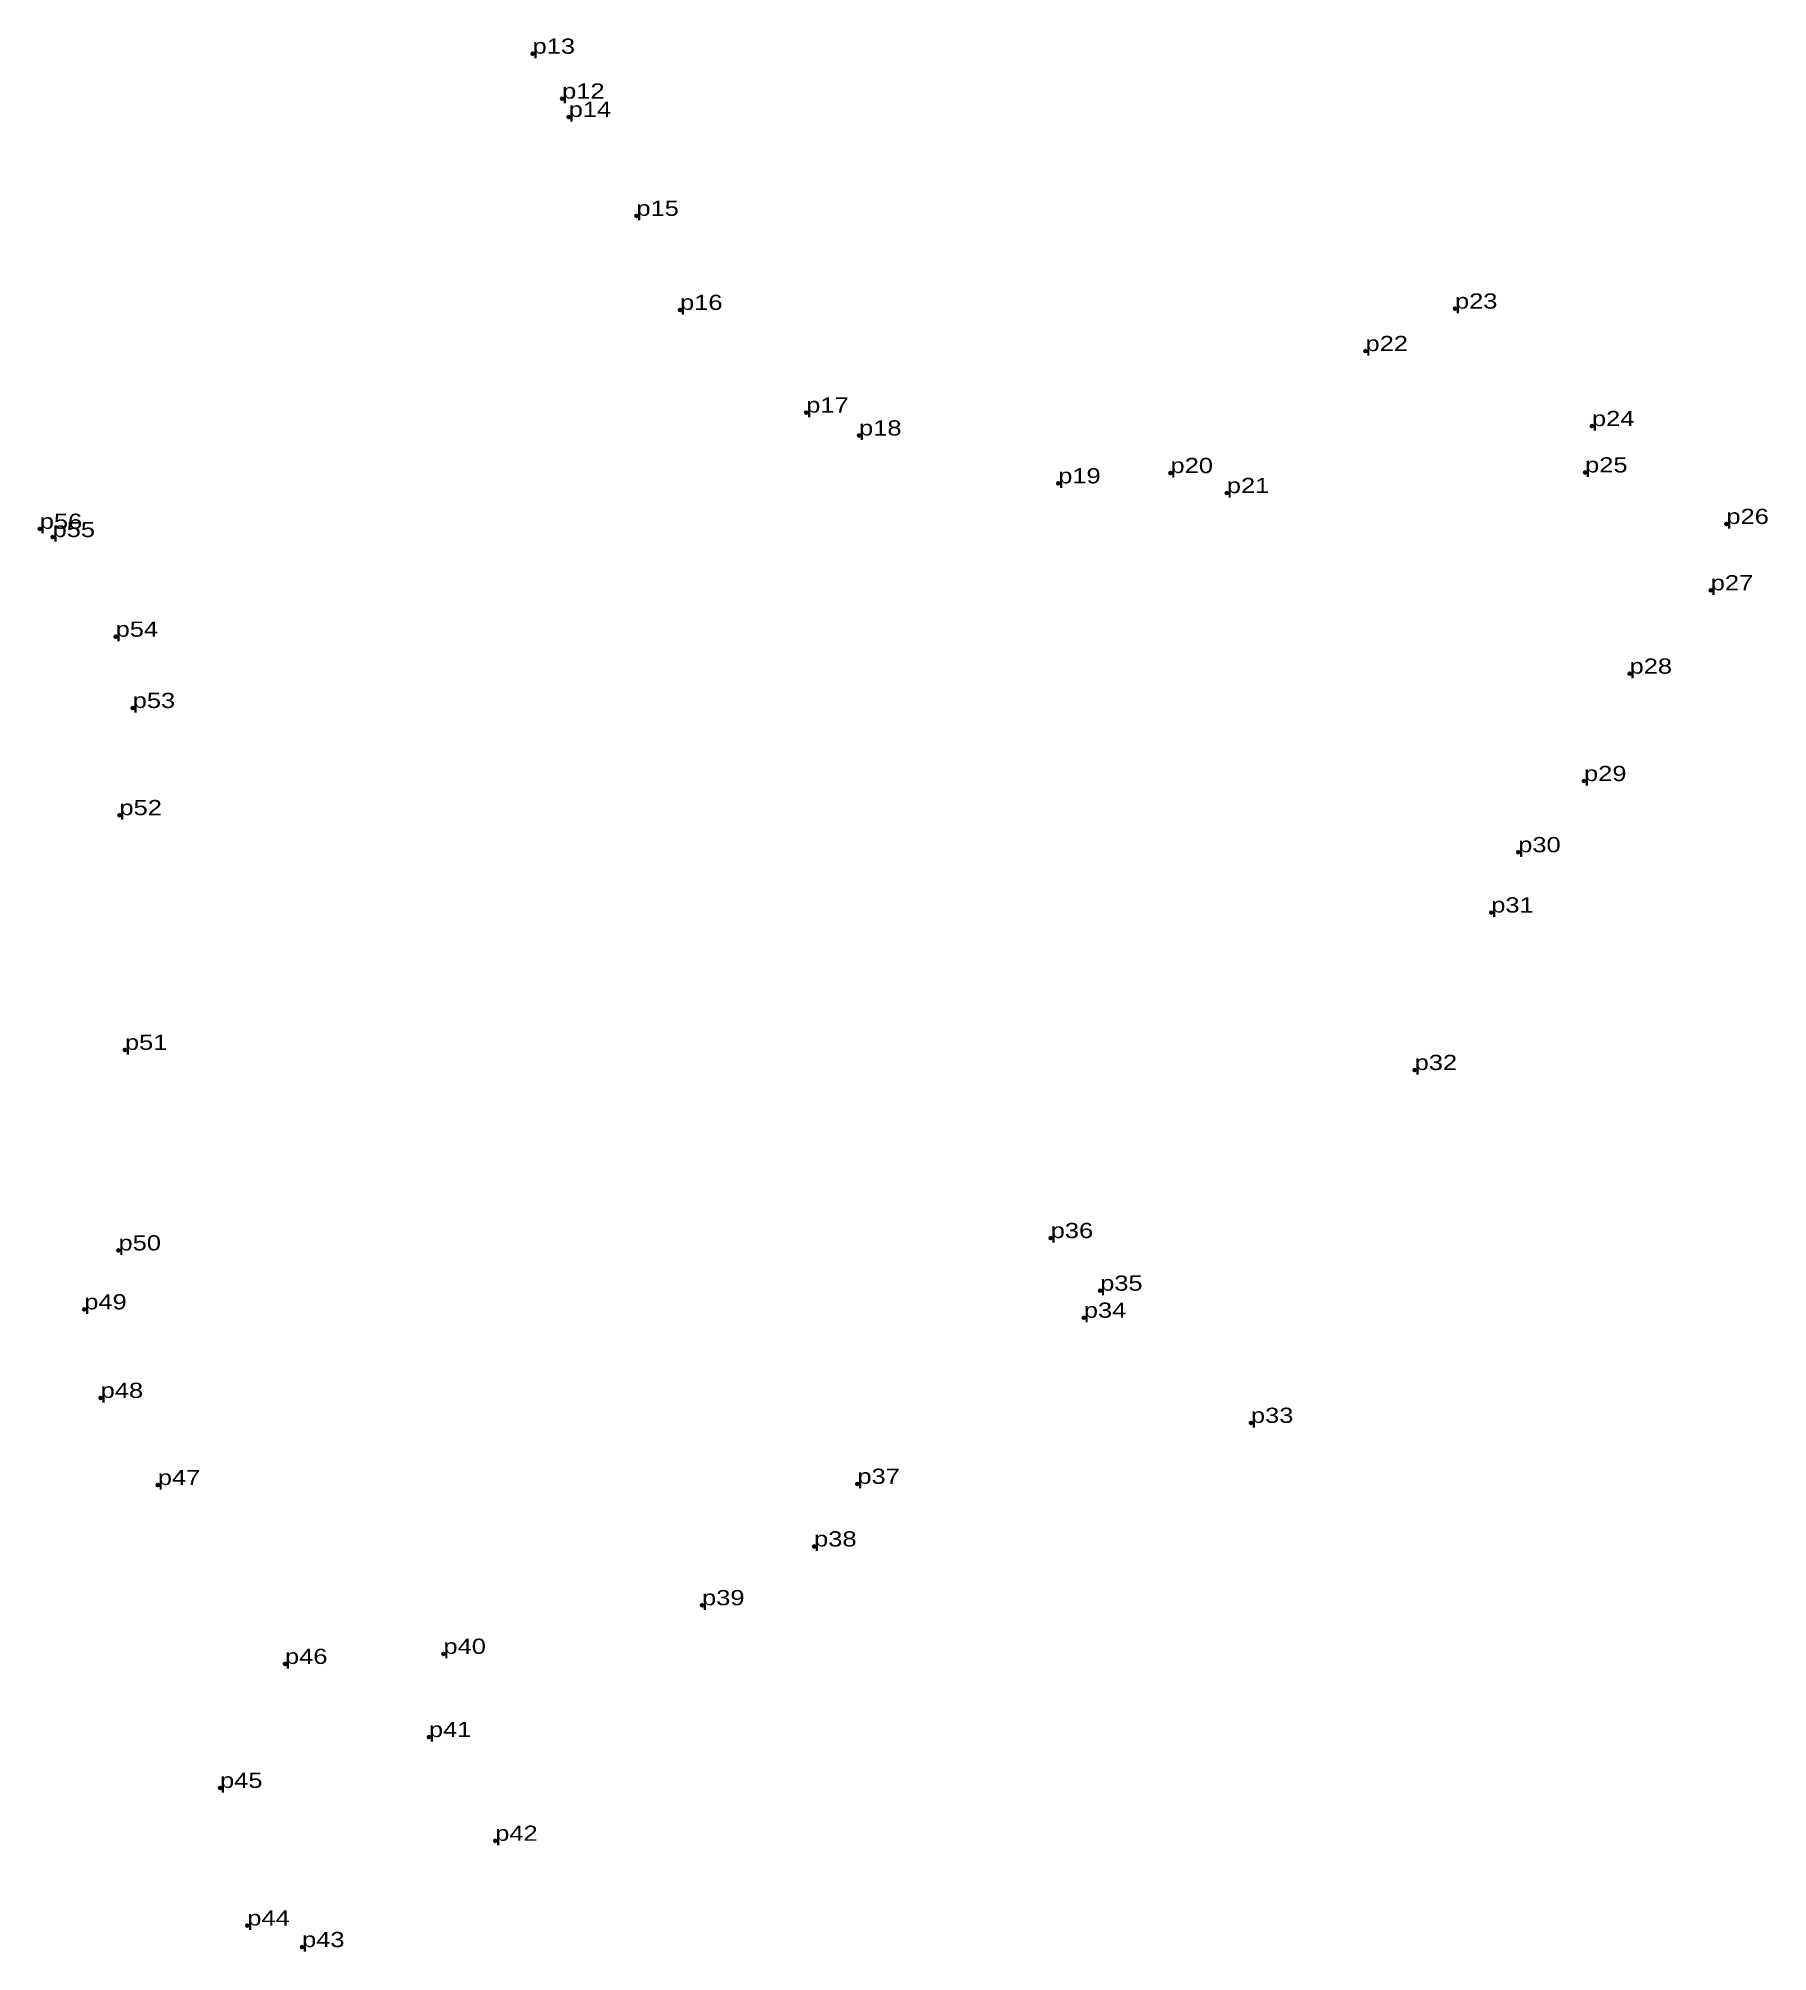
# Model space of a CAD drawing. Header units: metres. Extents: x 540596 to 552689, y 1835524 to 1841799.
# Drawn here: x 549458.6 to 549663.1, y 1836755.3 to 1836981.6 of the extents above; entities that cross this region are included whole.
import ezdxf

# ---------------------------------------------------------------- set-up
doc = ezdxf.new("R2010")
doc.units = ezdxf.units.M
doc.header["$LTSCALE"] = 0.72
doc.header["$PDMODE"] = 32
doc.header["$PDSIZE"] = 0.36
doc.layers.add('12', color=7, linetype='Continuous')
doc.layers.add('7', color=7, linetype='Continuous')

msp = doc.modelspace()

# ---------------------------------------------------------------- texts
at = {"layer": '12', "width": 1.25}
for s, p in [('p13', (549517.06, 1836979.74)), ('p12', (549520.55, 1836974.43)), ('p14', (549521.33, 1836972.26)), ('p15', (549529.34, 1836960.57)), ('p16', (549534.5, 1836949.44)), ('p23', (549626.14, 1836949.6)), ('p22', (549615.56, 1836944.58)), ('p17', (549549.42, 1836937.31)), ('p18', (549555.67, 1836934.6)), ('p24', (549642.34, 1836935.71)), ('p20', (549592.5, 1836930.16)), ('p25', (549641.53, 1836930.23)), ('p19', (549579.22, 1836928.94)), ('p21', (549599.16, 1836927.79)), ('p56', (549458.78, 1836923.56)), ('p26', (549658.24, 1836924.14)), ('p55', (549460.29, 1836922.59)), ('p27', (549656.39, 1836916.29)), ('p54', (549467.75, 1836910.81)), ('p28', (549646.79, 1836906.44)), ('p53', (549469.77, 1836902.38)), ('p29', (549641.4, 1836893.74)), ('p52', (549468.2, 1836889.71)), ('p30', (549633.62, 1836885.33)), ('p31', (549630.43, 1836878.2)), ('p51', (549468.85, 1836861.96)), ('p32', (549621.37, 1836859.58)), ('p36', (549578.33, 1836839.71)), ('p50', (549468.09, 1836838.25)), ('p35', (549584.18, 1836833.49)), ('p49', (549464.04, 1836831.28)), ('p34', (549582.25, 1836830.29)), ('p48', (549465.98, 1836820.81)), ('p33', (549602.01, 1836817.86)), ('p47', (549472.74, 1836810.51)), ('p37', (549555.47, 1836810.65)), ('p38', (549550.35, 1836803.25)), ('p39', (549537.1, 1836796.3)), ('p46', (549487.78, 1836789.36)), ('p40', (549506.52, 1836790.55)), ('p41', (549504.8, 1836780.71)), ('p45', (549480.1, 1836774.7)), ('p42', (549512.64, 1836768.45)), ('p44', (549483.32, 1836758.43)), ('p43', (549489.8, 1836755.88))]:
    msp.add_text(s, height=1.8, dxfattribs=at).set_placement(p)

# ---------------------------------------------------------------- linework, layer by layer
at = {"layer": '7'}
for p in [(549517.06, 1836979.74), (549520.55, 1836974.43), (549521.33, 1836972.26), (549529.34, 1836960.57), (549534.5, 1836949.44), (549626.14, 1836949.6), (549615.56, 1836944.58), (549549.42, 1836937.31), (549555.67, 1836934.6), (549642.34, 1836935.71), (549592.5, 1836930.16), (549641.53, 1836930.23), (549579.22, 1836928.94), (549599.16, 1836927.79), (549458.78, 1836923.56), (549460.29, 1836922.59), (549658.24, 1836924.14), (549656.39, 1836916.29), (549467.75, 1836910.81), (549646.79, 1836906.44), (549469.77, 1836902.38), (549641.4, 1836893.74), (549468.2, 1836889.71), (549633.62, 1836885.33), (549630.43, 1836878.2), (549468.85, 1836861.96), (549621.37, 1836859.58), (549578.33, 1836839.71), (549468.09, 1836838.25), (549584.18, 1836833.49), (549464.04, 1836831.28), (549582.25, 1836830.29), (549465.98, 1836820.81), (549602.01, 1836817.86), (549472.74, 1836810.51), (549555.47, 1836810.65), (549550.35, 1836803.25), (549537.1, 1836796.3), (549487.78, 1836789.36), (549506.52, 1836790.55), (549504.8, 1836780.71), (549480.1, 1836774.7), (549512.64, 1836768.45), (549483.32, 1836758.43), (549489.8, 1836755.88)]:
    msp.add_point(p, dxfattribs=at)

msp.set_redraw_order([(e.dxf.handle, doc.entitydb.next_handle()) for e in msp.query("TEXT MTEXT ATTDEF DIMENSION ARC_DIMENSION")])  # texts and dimensions are drawn at this point

doc.saveas('drawing.dxf')
